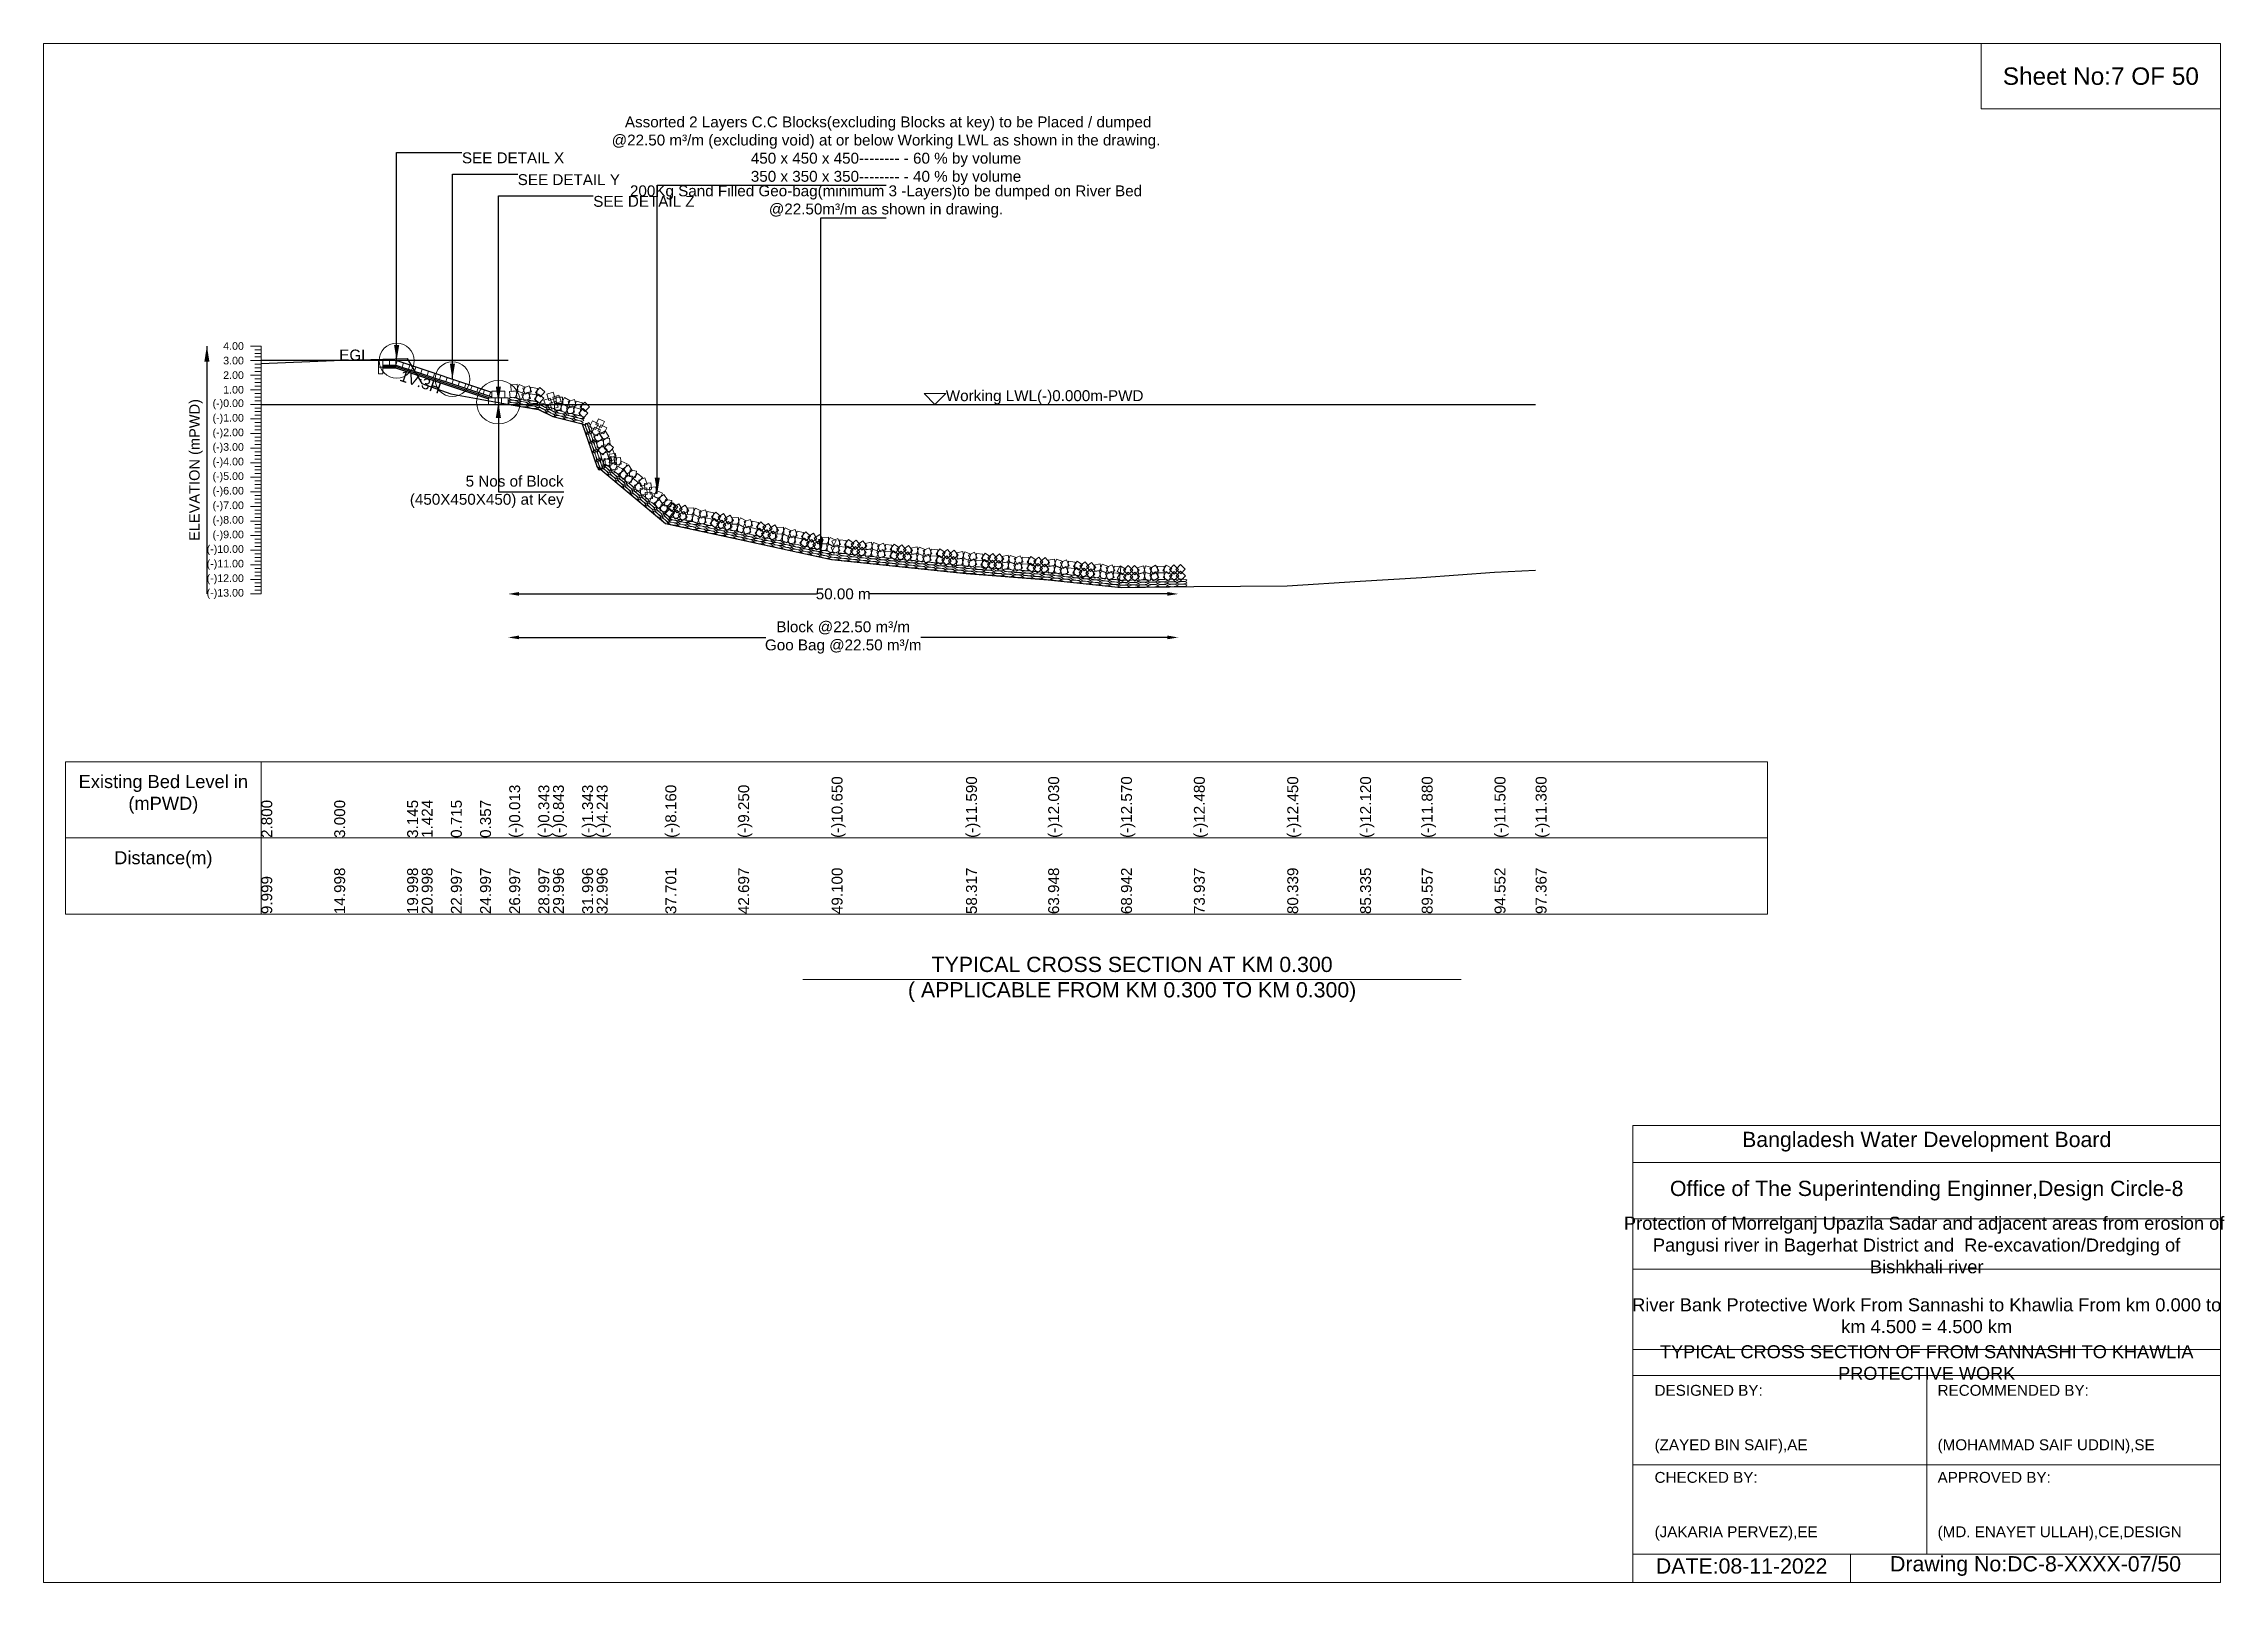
# Model space of a CAD drawing. Header units: inches. Extents: x 89000 to 845017, y -7071 to 0.
# Drawn here: x 190000 to 200017, y -7071 to 0 of the extents above; entities that cross this region are included whole.
import ezdxf

# ---------------------------------------------------------------- set-up
doc = ezdxf.new("R2010")
doc.units = ezdxf.units.IN
doc.header["$LTSCALE"] = 7
doc.header["$MEASUREMENT"] = 0
doc.header["$PDMODE"] = 3
for name, color, linetype, lineweight in [('Cross section Data Border', 7, 'Continuous', 9), ('Cross Section Labels', 7, 'Continuous', 9), ('Existing_Bed_Level for Xsection', 7, 'Continuous', 25), ('Long Section Labels', 7, 'Continuous', 9)]:
    doc.layers.add(name, color=color, linetype=linetype, lineweight=lineweight)
doc.styles.get("Standard").update_dxf_attribs({"font": 'arial.ttf'})
doc.dimstyles.new('Appron Lebeling Style', dxfattribs={"dimtxt": 50, "dimasz": 50, "dimexe": 0.18, "dimexo": 0.0625, "dimgap": 0.09, "dimtad": 0, "dimtih": 1, "dimtoh": 1, "dimdec": 4, "dimzin": 0, "dimdsep": 46, "dimtxsty": 'Standard', "dimcen": 0.09, "dimse1": 1, "dimse2": 1, "dimadec": 0, "dimazin": 0, "dimtfac": 1, "dimtdec": 4, "dimtofl": 0, "dimtmove": 0, "dimatfit": 3, "dimfxl": 1, "dimtolj": 1, "dimtzin": 0, "dimarcsym": 0})
doc.dimstyles.get("Standard").update_dxf_attribs({"dimtxt": 0.18, "dimasz": 0.18, "dimexe": 0.18, "dimexo": 0.0625, "dimgap": 0.09, "dimtad": 0, "dimtih": 1, "dimtoh": 1, "dimdec": 4, "dimzin": 0, "dimdsep": 46, "dimtxsty": 'Standard', "dimcen": 0.09, "dimadec": 0, "dimazin": 0, "dimtfac": 1, "dimtdec": 4, "dimtofl": 0, "dimtmove": 0, "dimatfit": 3, "dimfxl": 1, "dimtolj": 1, "dimtzin": 0, "dimarcsym": 0})

msp = doc.modelspace()

# ---------------------------------------------------------------- texts
at = {"layer": 'Cross section Data Border', "char_height": 60, "width": 800, "attachment_point": 5}
for s, insert in [('Existing Bed Level in (mPWD)', (190550, -3450)), ('Distance(m)', (190550, -3750))]:
    msp.add_mtext(s, dxfattribs=dict(at, insert=insert))
at = {"layer": 'Cross Section Labels'}
for s, insert, char_height, attachment_point in [('Sheet No:7 OF 50', (199450, -150), 80, 5), (' Assorted 2 Layers C.C Blocks(excluding Blocks at key) to be Placed / dumped^J@22.50 m³/m (excluding void) at or below Working LWL as shown in the drawing.^J450 x 450 x 450-------- - 60 % by volume^J350 x 350 x 350-------- - 40 % by volume', (193869.67074, -650), 50, 8), ('SEE DETAIL X', (191921.6086, -500), 50, 1), ('SEE DETAIL Y', (192177.8836, -600), 50, 1), ('SEE DETAIL Z', (192524.6086, -700), 50, 1), ('200Kg Sand Filled Geo-bag(minimum 3 -Layers)to be dumped on River Bed^J@22.50m³/m as shown in drawing.', (193869.67074, -800), 50, 8), ('EGL', (191497.74682, -1456.81), 50, 9), ('Working LWL(-)0.000m-PWD', (194144.1586, -1657.81), 50, 7), ('5 Nos of Block ^J(450X450X450) at Key', (192388.9336, -2059.81), 50, 6), ('TYPICAL CROSS SECTION AT KM 0.300^J( APPLICABLE FROM KM 0.300 TO KM 0.300)', (195000, -4300), 70, 5), ('Bangladesh Water Development Board', (198650, -5046), 70, 5), ('Office of The Superintending Enginner,Design Circle-8', (198650, -5271), 70, 5)]:
    msp.add_mtext(s, dxfattribs=dict(at, insert=insert, char_height=char_height, attachment_point=attachment_point))
at = {"layer": 'Cross Section Labels', "insert": (191739.15247, -1531.30339), "char_height": 50, "attachment_point": 2, "rotation": 341.565051177}
msp.add_mtext('1V:3H', dxfattribs=at)
at = {"layer": 'Cross Section Labels'}
for s, insert, char_height, width, attachment_point in [('Protection of Morrelganj Upazila Sadar and adjacent areas from erosion of  Pangusi river in Bagerhat District and  Re-excavation/Dredging of     Bishkhali river', (198650, -5521), 60, 2800, 5), ('River Bank Protective Work From Sannashi to Khawlia From km 0.000 to km 4.500 = 4.500 km', (198650, -5846), 60, 2700, 5), ('TYPICAL CROSS SECTION OF FROM SANNASHI TO KHAWLIA PROTECTIVE WORK', (198650, -6061), 59.5765532, 2800, 5), ('DESIGNED BY:^J^J^J(ZAYED BIN SAIF),AE', (197400, -6321), 50, 1400, 4), ('RECOMMENDED BY:^J^J^J(MOHAMMAD SAIF UDDIN),SE', (198700, -6321), 50, 1400, 4), ('CHECKED BY:^J^J^J(JAKARIA PERVEZ),EE', (197400, -6721), 50, 1400, 4), ('APPROVED BY:^J^J^J(MD. ENAYET ULLAH),CE,DESIGN', (198700, -6721), 50, 1400, 4), ('DATE:08-11-2022', (197800, -6996), 70, 1400, 5), ('Drawing No:DC-8-XXXX-07/50', (199150, -6996), 70, 2200, 5)]:
    msp.add_mtext(s, dxfattribs=dict(at, insert=insert, char_height=char_height, width=width, attachment_point=attachment_point))
at = {"layer": 'Long Section Labels', "char_height": 35, "attachment_point": 6}
for s, insert in [('4.00', (190920, -1389.81)), ('3.00', (190920, -1456.81)), ('2.00', (190920, -1523.81)), ('1.00', (190920, -1590.81)), ('(-)0.00', (190920, -1657.81)), ('(-)1.00', (190920, -1724.81)), ('(-)2.00', (190920, -1791.81)), ('(-)3.00', (190920, -1858.81)), ('(-)4.00', (190920, -1925.81)), ('(-)5.00', (190920, -1992.81)), ('(-)6.00', (190920, -2059.81)), ('(-)7.00', (190920, -2126.81)), ('(-)8.00', (190920, -2193.81)), ('(-)10.00', (190920, -2327.81)), ('(-)9.00', (190920, -2260.81)), ('(-)11.00', (190920, -2394.81)), ('(-)12.00', (190920, -2461.81)), ('(-)13.00', (190920, -2528.81))]:
    msp.add_mtext(s, dxfattribs=dict(at, insert=insert))
at = {"layer": 'Long Section Labels', "rotation": 90}
for s, insert, char_height, attachment_point in [('ELEVATION (mPWD)', (190700, -1959.31), 48, 5), ('(-)10.650', (193619.78261, -3650), 50, 1), ('(-)11.590', (194237.30333, -3650), 50, 1), ('(-)12.030', (194614.6049, -3650), 50, 1), ('(-)12.570', (194949.19733, -3650), 50, 1), ('(-)12.480', (195283.84485, -3650), 50, 1), ('(-)12.450', (195712.82051, -3650), 50, 1), ('(-)12.120', (196047.52547, -3650), 50, 1), ('(-)11.880', (196330.39752, -3650), 50, 1), ('(-)11.500', (196665.069, -3650), 50, 1), ('(-)11.380', (196853.67635, -3650), 50, 1), ('2.800', (191000, -3650), 50, 1), ('3.000', (191334.96064, -3650), 50, 1), ('3.145', (191669.92127, -3650), 50, 1), ('1.424', (191736.9134, -3650), 50, 1), ('0.715', (191870.89765, -3650), 50, 1), ('0.357', (192004.88191, -3650), 50, 1), ('(-)0.013', (192138.86616, -3650), 50, 1), ('(-)0.343', (192272.85041, -3650), 50, 1), ('(-)0.843', (192339.84254, -3650), 50, 1), ('(-)1.343', (192473.82679, -3650), 50, 1), ('(-)4.243', (192540.81892, -3650), 50, 1), ('(-)8.160', (192856.07699, -3650), 50, 1), ('(-)9.250', (193190.78517, -3650), 50, 1), ('14.998', (191334.96064, -4000), 50, 1), ('19.998', (191669.92127, -4000), 50, 1), ('20.998', (191736.9134, -4000), 50, 1), ('22.997', (191870.89765, -4000), 50, 1), ('24.997', (192004.88191, -4000), 50, 1), ('26.997', (192138.86616, -4000), 50, 1), ('28.997', (192272.85041, -4000), 50, 1), ('29.996', (192339.84254, -4000), 50, 1), ('31.996', (192473.82679, -4000), 50, 1), ('32.996', (192540.81892, -4000), 50, 1), ('37.701', (192856.07699, -4000), 50, 1), ('42.697', (193190.78517, -4000), 50, 1), ('49.100', (193619.78261, -4000), 50, 1), ('58.317', (194237.30333, -4000), 50, 1), ('63.948', (194614.6049, -4000), 50, 1), ('68.942', (194949.19733, -4000), 50, 1), ('73.937', (195283.84485, -4000), 50, 1), ('80.339', (195712.82051, -4000), 50, 1), ('85.335', (196047.52547, -4000), 50, 1), ('89.557', (196330.39752, -4000), 50, 1), ('94.552', (196665.069, -4000), 50, 1), ('97.367', (196853.67635, -4000), 50, 1), ('9.999', (191000, -4000), 50, 1)]:
    msp.add_mtext(s, dxfattribs=dict(at, insert=insert, char_height=char_height, attachment_point=attachment_point))

# ---------------------------------------------------------------- blocks, each defined once
blk = doc.blocks.new('*D271')
at = {"layer": 'Cross Section Labels', "color": 0, "lineweight": -2, "transparency": 16777216}
for p, q in [((192184, -2529), (193551, -2529)), ((195162, -2529), (193796, -2529))]:
    blk.add_line(p, q, dxfattribs=at)
at = {"layer": 'Cross Section Labels', "color": 0, "transparency": 16777216}
for points in [[(192184, -2520), (192184, -2537), (192134, -2529)], [(195162, -2520), (195162, -2537), (195212, -2529)]]:
    blk.add_solid(points, dxfattribs=at)
at = {"layer": 'Defpoints', "color": 0, "transparency": 16777216}
for p in [(192134, -1658), (195212, -2495), (195212, -2529)]:
    blk.add_point(p, dxfattribs=at)
at = {"layer": 'Cross Section Labels', "color": 0, "transparency": 16777216, "insert": (193673, -2529), "char_height": 50, "attachment_point": 5}
blk.add_mtext('\\A1;50.00 m', dxfattribs=at)
blk = doc.blocks.new('*D272')
at = {"layer": 'Cross Section Labels', "color": 0, "lineweight": -2, "transparency": 16777216}
for p, q in [((192184, -2729), (193318, -2729)), ((195162, -2729), (194029, -2729))]:
    blk.add_line(p, q, dxfattribs=at)
at = {"layer": 'Cross Section Labels', "color": 0, "transparency": 16777216}
for points in [[(192184, -2720), (192184, -2737), (192134, -2729)], [(195162, -2720), (195162, -2737), (195212, -2729)]]:
    blk.add_solid(points, dxfattribs=at)
at = {"layer": 'Defpoints', "color": 0, "transparency": 16777216}
for p in [(192134, -1658), (195212, -2495), (195212, -2729)]:
    blk.add_point(p, dxfattribs=at)
at = {"layer": 'Cross Section Labels', "color": 0, "transparency": 16777216, "insert": (193673, -2729), "char_height": 50, "attachment_point": 5}
blk.add_mtext('\\A1;Block @22.50 m³/m ^JGoo Bag @22.50 m³/m ', dxfattribs=at)

# ---------------------------------------------------------------- dimensions: what is measured, and where the dimension line sits
at = {"layer": 'Cross Section Labels'}
for base, text, picture, middle in [((195212.4052, -2528.81), '50.00 m', '*D271', (193673.2819, -2528.81)), ((195212.4052, -2728.81), 'Block @22.50 m³/m ^JGoo Bag @22.50 m³/m ', '*D272', (193673.2819, -2728.81))]:
    dim = msp.add_linear_dim(base=base, p1=(192134.1586, -1657.81), p2=(195212.4052, -2495.25727), text=text, dimstyle='Appron Lebeling Style', dxfattribs=at)
    dim.commit()
    dim.dimension.update_dxf_attribs({"geometry": picture, "text_midpoint": middle})

# ---------------------------------------------------------------- linework, layer by layer
at = {"layer": 'Cross section Data Border'}
msp.add_lwpolyline([(190100, -3300), (197918.25981, -3300), (197918.25981, -4000), (190100, -4000)], close=True, dxfattribs=at)
for points in [[(191000, -3300), (191000, -4000)], [(190100, -3650), (197918.25981, -3650)]]:
    msp.add_lwpolyline(points, dxfattribs=at)
at = {"layer": 'Cross Section Labels'}
for points in [[(190000, 0), (200000, 0), (200000, -7071), (190000, -7071)], [(198900, 0), (200000, 0), (200000, -300), (198900, -300)], [(194094.1586, -1657.81), (194144.1586, -1607.81), (194044.1586, -1607.81)]]:
    msp.add_lwpolyline(points, close=True, dxfattribs=at)
for points in [[(193488, -4300), (195000, -4300), (196512, -4300)], [(197300, -7071), (197300, -4971), (200000, -4971)], [(197300, -5141), (200000, -5141)], [(197300, -5401), (200000, -5401)], [(197300, -5631), (200000, -5631)], [(197300, -6001), (200000, -6001)], [(197300, -6121), (200000, -6121)], [(198650, -6121), (198650, -6941)], [(197300, -6531), (200000, -6531)], [(197300, -6941), (200000, -6941)], [(198300, -6941), (198300, -7071)]]:
    msp.add_lwpolyline(points, dxfattribs=at)
for centre, radius in [((191621.6086, -1456.81), 80), ((191877.8836, -1542.235), 80), ((192088.9336, -1647.76), 100)]:
    msp.add_circle(centre, radius, dxfattribs=at)
at = {"layer": 'Existing_Bed_Level for Xsection'}
for points in [[(191000, -1470.21), (191334.96064, -1456.81), (191669.92127, -1447.095), (191736.9134, -1562.402), (191870.89765, -1609.905), (192004.88191, -1633.891), (192138.86616, -1658.681), (192272.85041, -1680.791), (192339.84254, -1714.291), (192473.82679, -1747.791), (192540.81892, -1942.091), (192856.07699, -2204.53), (193190.78517, -2277.56), (193619.78261, -2371.36), (194237.30333, -2434.34), (194614.6049, -2463.82), (194949.19733, -2500), (195283.84485, -2493.97), (195712.82051, -2491.96), (196047.52547, -2469.85), (196330.39752, -2453.77), (196665.069, -2428.31), (196853.67635, -2420.27)], [(192134.1586, -1456.81), (191000, -1456.81)], [(192058.7836, -1602.535), (191624.703, -1457.84147), (191621.6086, -1456.81), (191618.34682, -1456.81), (191558.04682, -1456.81)], [(191558.04682, -1476.91), (191618.34682, -1476.91), (192058.7836, -1623.72226)], [(191558.04682, -1483.61), (191617.25956, -1483.61), (192049.40956, -1627.66)], [(191558.04682, -1490.31), (191616.1723, -1490.31), (192043.7086, -1632.8221)], [(191000, -1657.81), (196853.67635, -1657.81)]]:
    msp.add_lwpolyline(points, dxfattribs=at)
at = {"layer": 'Long Section Labels'}
for points in [[(191000, -1389.81), (190950, -1389.81)], [(191000, -2528.81), (191000, -2461.81), (191000, -2394.81), (191000, -2327.81), (191000, -2260.81), (191000, -2193.81), (191000, -2126.81), (191000, -2059.81), (191000, -1992.81), (191000, -1925.81), (191000, -1858.81), (191000, -1791.81), (191000, -1724.81), (191000, -1657.81), (191000, -1590.81), (191000, -1523.81), (191000, -1456.81), (191000, -1389.81)], [(191000, -1456.81), (190950, -1456.81)], [(191000, -1406.56), (190970, -1406.56)], [(191000, -1423.31), (190970, -1423.31)], [(191000, -1440.06), (190970, -1440.06)], [(191000, -1473.56), (190970, -1473.56)], [(191000, -1490.31), (190970, -1490.31)], [(191000, -1523.81), (190950, -1523.81)], [(191000, -1590.81), (190950, -1590.81)], [(191000, -1507.06), (190970, -1507.06)], [(191000, -1540.56), (190970, -1540.56)], [(191000, -1557.31), (190970, -1557.31)], [(191000, -1574.06), (190970, -1574.06)], [(191000, -1657.81), (190950, -1657.81)], [(191000, -1607.56), (190970, -1607.56)], [(191000, -1624.31), (190970, -1624.31)], [(191000, -1641.06), (190970, -1641.06)], [(191000, -1674.56), (190970, -1674.56)], [(191000, -1691.31), (190970, -1691.31)], [(191000, -1724.81), (190950, -1724.81)], [(191000, -1791.81), (190950, -1791.81)], [(191000, -1708.06), (190970, -1708.06)], [(191000, -1741.56), (190970, -1741.56)], [(191000, -1758.31), (190970, -1758.31)], [(191000, -1775.06), (190970, -1775.06)], [(191000, -1858.81), (190950, -1858.81)], [(191000, -1808.56), (190970, -1808.56)], [(191000, -1825.31), (190970, -1825.31)], [(191000, -1842.06), (190970, -1842.06)], [(191000, -1875.56), (190970, -1875.56)], [(191000, -1892.31), (190970, -1892.31)], [(191000, -1925.81), (190950, -1925.81)], [(191000, -1992.81), (190950, -1992.81)], [(191000, -1909.06), (190970, -1909.06)], [(191000, -1942.56), (190970, -1942.56)], [(191000, -1959.31), (190970, -1959.31)], [(191000, -1976.06), (190970, -1976.06)], [(191000, -2059.81), (190950, -2059.81)], [(191000, -2009.56), (190970, -2009.56)], [(191000, -2026.31), (190970, -2026.31)], [(191000, -2043.06), (190970, -2043.06)], [(191000, -2076.56), (190970, -2076.56)], [(191000, -2093.31), (190970, -2093.31)], [(191000, -2126.81), (190950, -2126.81)], [(191000, -2193.81), (190950, -2193.81)], [(191000, -2110.06), (190970, -2110.06)], [(191000, -2143.56), (190970, -2143.56)], [(191000, -2160.31), (190970, -2160.31)], [(191000, -2177.06), (190970, -2177.06)], [(191000, -2260.81), (190950, -2260.81)], [(191000, -2210.56), (190970, -2210.56)], [(191000, -2227.31), (190970, -2227.31)], [(191000, -2244.06), (190970, -2244.06)], [(191000, -2277.56), (190970, -2277.56)], [(191000, -2294.31), (190970, -2294.31)], [(191000, -2327.81), (190950, -2327.81)], [(191000, -2394.81), (190950, -2394.81)], [(191000, -2311.06), (190970, -2311.06)], [(191000, -2344.56), (190970, -2344.56)], [(191000, -2361.31), (190970, -2361.31)], [(191000, -2378.06), (190970, -2378.06)], [(191000, -2461.81), (190950, -2461.81)], [(191000, -2411.56), (190970, -2411.56)], [(191000, -2428.31), (190970, -2428.31)], [(191000, -2445.06), (190970, -2445.06)], [(191000, -2478.56), (190970, -2478.56)], [(191000, -2495.31), (190970, -2495.31)], [(191000, -2528.81), (190950, -2528.81)], [(191000, -2512.06), (190970, -2512.06)]]:
    msp.add_lwpolyline(points, dxfattribs=at)
for points in [[(191558.04682, -1456.81), (191537.94682, -1456.81), (191537.94682, -1486.96), (191558.04682, -1486.96)], [(191558.04682, -1486.96), (191537.94682, -1486.96), (191537.94682, -1517.11), (191558.04682, -1517.11)], [(191588.19682, -1456.81), (191558.04682, -1456.81), (191558.04682, -1476.91), (191588.19682, -1476.91)], [(191618.34682, -1456.81), (191588.19682, -1456.81), (191588.19682, -1476.91), (191618.34682, -1476.91)], [(191653.3058, -1467.37573), (191624.703, -1457.84147), (191618.34682, -1476.91), (191646.94963, -1486.44427)], [(191681.9086, -1476.91), (191653.3058, -1467.37573), (191646.94963, -1486.44427), (191675.55243, -1495.97853)], [(191710.51141, -1486.44427), (191681.9086, -1476.91), (191675.55243, -1495.97853), (191704.15523, -1505.5128)], [(191739.11421, -1495.97853), (191710.51141, -1486.44427), (191704.15523, -1505.5128), (191732.75803, -1515.04707)], [(191767.71701, -1505.5128), (191739.11421, -1495.97853), (191732.75803, -1515.04707), (191761.36083, -1524.58134)], [(191796.31981, -1515.04707), (191767.71701, -1505.5128), (191761.36083, -1524.58134), (191789.96363, -1534.1156)], [(191824.92261, -1524.58134), (191796.31981, -1515.04707), (191789.96363, -1534.1156), (191818.56643, -1543.64987)], [(191853.52541, -1534.1156), (191824.92261, -1524.58134), (191818.56643, -1543.64987), (191847.16924, -1553.18414)], [(191882.12821, -1543.64987), (191853.52541, -1534.1156), (191847.16924, -1553.18414), (191875.77204, -1562.7184)], [(191910.73102, -1553.18414), (191882.12821, -1543.64987), (191875.77204, -1562.7184), (191904.37484, -1572.25267)], [(191939.33382, -1562.7184), (191910.73102, -1553.18414), (191904.37484, -1572.25267), (191932.97764, -1581.78694)], [(191967.93662, -1572.25267), (191939.33382, -1562.7184), (191932.97764, -1581.78694), (191961.58044, -1591.32121)], [(191996.53942, -1581.78694), (191967.93662, -1572.25267), (191961.58044, -1591.32121), (191990.18324, -1600.85547)], [(192025.14222, -1591.32121), (191996.53942, -1581.78694), (191990.18324, -1600.85547), (192018.78604, -1610.38974)], [(192053.74502, -1600.85547), (192025.14222, -1591.32121), (192018.78604, -1610.38974), (192047.38885, -1619.92401)], [(192088.9336, -1597.51), (192058.7836, -1597.51), (192058.7836, -1627.66), (192088.9336, -1627.66)], [(192119.0836, -1597.51), (192088.9336, -1597.51), (192088.9336, -1627.66), (192119.0836, -1627.66)], [(192170.55457, -1595.28431), (192140.55057, -1598.24792), (192143.51418, -1628.25191), (192173.51818, -1625.2883)], [(192175.46351, -1565.53662), (192145.45952, -1568.50023), (192148.42313, -1598.50422), (192178.42712, -1595.54061)], [(192206.7358, -1609.16976), (192179.27477, -1596.72331), (192166.82832, -1624.18434), (192194.28935, -1636.63079)], [(192211.64475, -1579.42208), (192184.18371, -1566.97562), (192171.73726, -1594.43666), (192199.19829, -1606.88311)], [(192225.33845, -1602.17162), (192197.11537, -1612.77729), (192207.72104, -1641.00037), (192235.94412, -1630.3947)], [(192230.24739, -1572.42393), (192202.02431, -1583.02961), (192212.62999, -1611.25269), (192240.85307, -1600.64701)], [(192268.51469, -1584.32789), (192238.767, -1579.41894), (192233.85806, -1609.16663), (192263.60574, -1614.07557)], [(192302.14925, -1599.55216), (192278.83002, -1580.44101), (192259.71887, -1603.76024), (192283.03809, -1622.87139)], [(192340.47896, -1602.00463), (192311.87192, -1611.52616), (192321.39346, -1640.1332), (192350.0005, -1630.61167)], [(192073.8586, -1627.66), (192043.7086, -1627.66), (192043.7086, -1657.81), (192073.8586, -1657.81)], [(192104.0086, -1627.66), (192073.8586, -1627.66), (192073.8586, -1657.81), (192104.0086, -1657.81)], [(192134.1586, -1627.66), (192104.0086, -1627.66), (192104.0086, -1657.81), (192134.1586, -1657.81)], [(192263.60574, -1614.07557), (192233.85806, -1609.16663), (192228.94911, -1638.91431), (192258.6968, -1643.82326)], [(192297.2403, -1629.29985), (192273.92108, -1610.1887), (192254.80992, -1633.50792), (192278.12915, -1652.61908)], [(192326.99421, -1628.97097), (192298.38716, -1638.49251), (192307.9087, -1667.09955), (192336.51574, -1657.57802)], [(192363.48968, -1671.04759), (192353.94537, -1642.44814), (192325.34592, -1651.99245), (192334.89023, -1680.5919)], [(192376.97444, -1644.08124), (192367.43013, -1615.48179), (192338.83067, -1625.0261), (192348.37499, -1653.62556)], [(192376.92645, -1653.76854), (192346.7808, -1654.28088), (192347.29314, -1684.42652), (192377.43878, -1683.91419)], [(192384.23971, -1624.51895), (192354.09406, -1625.03128), (192354.6064, -1655.17693), (192384.75204, -1654.66459)], [(192411.85784, -1670.55205), (192385.50064, -1655.91234), (192370.86094, -1682.26953), (192397.21813, -1696.90924)], [(192419.17109, -1641.30245), (192392.8139, -1626.66275), (192378.1742, -1653.01994), (192404.53139, -1667.65964)], [(192430.96824, -1665.09082), (192401.97576, -1673.36479), (192410.24973, -1702.35727), (192439.24221, -1694.0833)], [(192438.28149, -1635.84123), (192409.28901, -1644.1152), (192417.56299, -1673.10768), (192446.55547, -1664.83371)], [(192468.14, -1680.06914), (192438.89041, -1672.75588), (192431.57715, -1702.00547), (192460.82674, -1709.31873)], [(192475.45326, -1650.81954), (192446.20367, -1643.50629), (192438.89041, -1672.75588), (192468.14, -1680.06914)], [(192500.42422, -1697.9798), (192478.73741, -1677.03452), (192457.79212, -1698.72133), (192479.47893, -1719.66661)], [(192507.73747, -1668.73021), (192486.05067, -1647.78492), (192465.10538, -1669.47173), (192486.79219, -1690.41701)], [(192548.12862, -1746.80789), (192521.02982, -1733.59134), (192507.81327, -1760.69015), (192534.91207, -1773.9067)], [(192544.75571, -1802.40452), (192557.95068, -1775.2952), (192530.84135, -1762.10023), (192517.64639, -1789.20955)], [(192568.55618, -1814.81084), (192551.68123, -1789.82567), (192526.69606, -1806.70061), (192543.571, -1831.68578)], [(192576.63197, -1736.98031), (192549.53317, -1723.76376), (192536.31662, -1750.86256), (192563.41542, -1764.07911)], [(192573.25906, -1792.57693), (192586.45403, -1765.46761), (192559.34471, -1752.27264), (192546.14974, -1779.38196)], [(192597.05953, -1804.98325), (192580.18458, -1779.99808), (192555.19941, -1796.87302), (192572.07436, -1821.85819)], [(192573.5465, -1853.24239), (192571.43702, -1823.16628), (192541.36091, -1825.27576), (192543.47039, -1855.35187)], [(192588.54891, -1866.27927), (192565.79814, -1846.49481), (192546.01368, -1869.24558), (192568.76445, -1889.03004)], [(192596.27435, -1905.60366), (192586.44676, -1877.10031), (192557.94341, -1886.9279), (192567.771, -1915.43125)], [(192602.04985, -1843.41481), (192599.94038, -1813.33869), (192569.86426, -1815.44817), (192571.97374, -1845.52428)], [(192617.05226, -1856.45168), (192594.30149, -1836.66722), (192574.51703, -1859.418), (192597.2678, -1879.20246)], [(192624.7777, -1895.77607), (192614.95011, -1867.27272), (192586.44676, -1877.10031), (192596.27435, -1905.60366)], [(192627.40042, -1883.12228), (192597.37456, -1885.8555), (192600.10779, -1915.88135), (192630.13364, -1913.14813)], [(192627.37924, -1932.60397), (192633.10225, -1903.00212), (192603.5004, -1897.27911), (192597.77739, -1926.88096)], [(192653.31635, -1932.42467), (192650.55922, -1902.401), (192620.53555, -1905.15813), (192623.29268, -1935.1818)], [(192598.87589, -1942.43156), (192604.5989, -1912.82971), (192574.99705, -1907.1067), (192569.27403, -1936.70855)], [(192608.11084, -1906.29413), (192578.08498, -1909.02735), (192580.8182, -1939.0532), (192610.84406, -1936.31998)], [(192634.02677, -1955.59652), (192631.26964, -1925.57285), (192601.24597, -1928.32998), (192604.0031, -1958.35365)], [(192660.81163, -1953.87891), (192633.4343, -1941.24941), (192620.8048, -1968.62674), (192648.18213, -1981.25624)], [(192680.10121, -1930.70706), (192652.72388, -1918.07757), (192640.09438, -1945.4549), (192667.47171, -1958.0844)], [(192684.98903, -1984.16655), (192667.6042, -1959.53344), (192642.97109, -1976.91827), (192660.35592, -2001.55138)], [(192704.27862, -1960.9947), (192686.89378, -1936.36159), (192662.26067, -1953.74643), (192679.64551, -1978.37953)], [(192704.57504, -1987.546), (192674.86591, -1982.40886), (192669.72878, -2012.11799), (192699.43791, -2017.25512)], [(192723.86462, -1964.37415), (192694.1555, -1959.23701), (192689.01836, -1988.94614), (192718.72749, -1994.08328)], [(192731.55447, -2017.18044), (192708.38262, -1997.89086), (192689.09304, -2021.06271), (192712.26489, -2040.35229)], [(192750.84405, -1994.0086), (192727.67221, -1974.71901), (192708.38262, -1997.89086), (192731.55447, -2017.18044)], [(192772.14744, -2024.16201), (192761.70788, -1995.87706), (192733.42294, -2006.31661), (192743.86249, -2034.60156)], [(192752.85786, -2047.33385), (192742.4183, -2019.04891), (192714.13335, -2029.48846), (192724.57291, -2057.77341)], [(192770.31377, -2041.3212), (192740.28791, -2044.05442), (192743.02113, -2074.08028), (192773.04699, -2071.34706)], [(192789.60335, -2018.14935), (192759.5775, -2020.88258), (192762.31072, -2050.90843), (192792.33657, -2048.17521)], [(192796.2297, -2090.62359), (192793.47257, -2060.59992), (192763.4489, -2063.35705), (192766.20603, -2093.38072)], [(192815.51928, -2067.45174), (192812.76215, -2037.42807), (192782.73848, -2040.18521), (192785.49561, -2070.20887)], [(192823.01456, -2088.90599), (192795.63723, -2076.27649), (192783.00773, -2103.65382), (192810.38506, -2116.28332)], [(192842.30414, -2065.73414), (192814.92681, -2053.10464), (192802.29731, -2080.48197), (192829.67465, -2093.11147)], [(192847.19197, -2119.19363), (192829.80713, -2094.56052), (192805.17402, -2111.94535), (192822.55886, -2136.57846)], [(192866.48155, -2096.02178), (192849.09671, -2071.38867), (192824.46361, -2088.7735), (192841.84844, -2113.40661)], [(192886.06756, -2099.40122), (192856.35843, -2094.26409), (192851.22129, -2123.97322), (192880.93042, -2129.11035)], [(192866.77797, -2122.57307), (192837.06884, -2117.43594), (192831.93171, -2147.14507), (192861.64084, -2152.2822)], [(192893.7574, -2152.20752), (192870.58556, -2132.91794), (192851.29597, -2156.08978), (192874.46782, -2175.37937)], [(192898.18633, -2157.654), (192875.8773, -2137.37273), (192855.59604, -2159.68176), (192877.90506, -2179.96303)], [(192904.61355, -2128.19702), (192882.30452, -2107.91576), (192862.02326, -2130.22478), (192884.33228, -2150.50605)], [(192913.04699, -2129.03567), (192889.87514, -2109.74609), (192870.58556, -2132.91794), (192893.7574, -2152.20752)], [(192910.90118, -2144.26768), (192885.52074, -2160.54207), (192901.79513, -2185.92251), (192927.17557, -2169.64812)], [(192917.3284, -2114.81071), (192891.94796, -2131.0851), (192908.22235, -2156.46554), (192933.60279, -2140.19115)], [(192956.63617, -2176.05875), (192940.34157, -2150.69128), (192914.9741, -2166.98588), (192931.2687, -2192.35335)], [(192963.06339, -2146.60178), (192946.76879, -2121.23431), (192921.40132, -2137.52891), (192937.69592, -2162.89638)], [(192979.60941, -2162.18038), (192949.49295, -2163.60223), (192950.91481, -2193.71869), (192981.03126, -2192.29684)], [(192986.03663, -2132.72341), (192955.92017, -2134.14526), (192957.34202, -2164.26171), (192987.45848, -2162.83986)], [(193015.03139, -2177.90207), (192988.2444, -2164.06445), (192974.40678, -2190.85144), (193001.19377, -2204.68906)], [(193021.4586, -2148.44509), (192994.67161, -2134.60748), (192980.834, -2161.39447), (193007.62099, -2175.23208)], [(193033.96827, -2171.86661), (193005.23869, -2181.01176), (193014.38384, -2209.74134), (193043.11342, -2200.59619)], [(193040.39549, -2142.40963), (193011.66591, -2151.55479), (193020.81106, -2180.28436), (193049.54064, -2171.13921)], [(193071.57513, -2185.71632), (193042.11815, -2179.2891), (193035.69093, -2208.74607), (193065.14791, -2215.17329)], [(193078.00235, -2156.25934), (193048.54537, -2149.83212), (193042.11815, -2179.2891), (193071.57513, -2185.71632)], [(193104.38515, -2202.64453), (193082.07613, -2182.36326), (193061.79486, -2204.67229), (193084.10389, -2224.95356)], [(193110.81237, -2173.18756), (193088.50335, -2152.90629), (193068.22208, -2175.21532), (193090.5311, -2195.49658)], [(193117.1, -2189.25822), (193091.71956, -2205.53261), (193107.99396, -2230.91305), (193133.3744, -2214.63865)], [(193123.52722, -2159.80124), (193098.14678, -2176.07563), (193114.42118, -2201.45607), (193139.80161, -2185.18168)], [(193162.83499, -2221.04929), (193146.54039, -2195.68182), (193121.17292, -2211.97641), (193137.46752, -2237.34388)], [(193169.26221, -2191.59231), (193152.96761, -2166.22484), (193127.60014, -2182.51944), (193143.89474, -2207.88691)], [(193192.23545, -2177.71394), (193162.119, -2179.13579), (193163.54085, -2209.25225), (193193.6573, -2207.8304)], [(193227.65743, -2193.43563), (193200.87044, -2179.59801), (193187.03282, -2206.385), (193213.81981, -2220.22262)], [(193246.63383, -2187.42464), (193217.90024, -2196.5572), (193227.0328, -2225.29078), (193255.76638, -2216.15823)], [(193284.23461, -2201.29083), (193254.78046, -2194.8507), (193248.34033, -2224.30485), (193277.79448, -2230.74499)], [(193317.03721, -2218.23343), (193294.73708, -2197.94238), (193274.44603, -2220.24252), (193296.74617, -2240.53356)], [(193185.80823, -2207.17092), (193155.69178, -2208.59277), (193157.11363, -2238.70922), (193187.23008, -2237.28737)], [(193221.23021, -2222.8926), (193194.44322, -2209.05498), (193180.6056, -2235.84198), (193207.39259, -2249.67959)], [(193240.1937, -2216.8788), (193211.46011, -2226.01135), (193220.59267, -2254.74494), (193249.32625, -2245.61238)], [(193277.79448, -2230.74499), (193248.34033, -2224.30485), (193241.90019, -2253.75901), (193271.35435, -2260.19914)], [(193310.59708, -2247.68758), (193288.29695, -2227.39654), (193268.0059, -2249.69667), (193290.30604, -2269.98772)], [(193323.3178, -2234.30684), (193297.93023, -2250.57011), (193314.19349, -2275.95768), (193339.58106, -2259.69441)], [(193329.75793, -2204.85269), (193304.37036, -2221.11595), (193320.63362, -2246.50352), (193346.02119, -2230.24026)], [(193369.03884, -2266.11796), (193352.75537, -2240.74335), (193327.38076, -2257.02682), (193343.66423, -2282.40143)], [(193375.47898, -2236.6638), (193359.1955, -2211.28919), (193333.82089, -2227.57267), (193350.10436, -2252.94728)], [(193392.01817, -2252.24966), (193361.90109, -2253.65831), (193363.30974, -2283.77538), (193393.42682, -2282.36673)], [(193398.4583, -2222.7955), (193368.34122, -2224.20415), (193369.74987, -2254.32123), (193399.86695, -2252.91258)], [(193427.43325, -2267.98687), (193400.65233, -2254.13751), (193386.80297, -2280.91843), (193413.58389, -2294.76779)], [(193433.87338, -2238.53272), (193407.09246, -2224.68336), (193393.2431, -2251.46428), (193420.02402, -2265.31364)], [(193446.37278, -2261.95971), (193417.63919, -2271.09227), (193426.77175, -2299.82585), (193455.50533, -2290.6933)], [(193452.81291, -2232.50556), (193424.07932, -2241.63811), (193433.21188, -2270.3717), (193461.94547, -2261.23914)], [(193483.97356, -2275.8259), (193454.51941, -2269.38577), (193448.07928, -2298.83993), (193477.53343, -2305.28006)], [(193490.41369, -2246.37175), (193460.95954, -2239.93162), (193454.51941, -2269.38577), (193483.97356, -2275.8259)], [(193516.77616, -2292.7685), (193494.47603, -2272.47746), (193474.18498, -2294.77759), (193496.48512, -2315.06863)], [(193523.21629, -2263.31435), (193500.91616, -2243.0233), (193480.62511, -2265.32344), (193502.92525, -2285.61448)], [(193529.49688, -2279.38776), (193504.10931, -2295.65102), (193520.37257, -2321.03859), (193545.76014, -2304.77533)], [(193535.93701, -2249.9336), (193510.54944, -2266.19687), (193526.81271, -2291.58444), (193552.20028, -2275.32117)], [(193575.21793, -2311.19887), (193558.93445, -2285.82426), (193533.55984, -2302.10774), (193549.84331, -2327.48235)], [(193581.65806, -2281.74472), (193565.37458, -2256.37011), (193539.99997, -2272.65359), (193556.28345, -2298.0282)], [(193598.19725, -2297.33058), (193568.08017, -2298.73923), (193569.48882, -2328.8563), (193599.6059, -2327.44765)], [(193604.63738, -2267.87642), (193574.5203, -2269.28507), (193575.92895, -2299.40215), (193606.04603, -2297.9935)], [(193633.61233, -2313.06779), (193606.83141, -2299.21843), (193592.98205, -2325.99935), (193619.76297, -2339.84871)], [(193640.05246, -2283.61363), (193613.27154, -2269.76427), (193599.42218, -2296.5452), (193626.2031, -2310.39455)], [(193645.04801, -2303.74), (193617.53516, -2316.07148), (193629.86664, -2343.58433), (193657.37949, -2331.25285)], [(193648.10709, -2273.74559), (193620.59424, -2286.07708), (193632.92573, -2313.58993), (193660.43858, -2301.25844)], [(193687.03756, -2283.25918), (193657.04316, -2280.2001), (193653.98407, -2310.1945), (193683.97848, -2313.25359)], [(193721.5496, -2296.37336), (193697.09266, -2278.74155), (193679.46085, -2303.19849), (193703.91779, -2320.8303)], [(193732.67118, -2281.63662), (193709.29125, -2300.67347), (193728.32809, -2324.0534), (193751.70802, -2305.01655)], [(193781.70415, -2308.05875), (193762.6487, -2284.69398), (193739.28393, -2303.74944), (193758.33939, -2327.1142)], [(193802.9629, -2291.67448), (193773.19975, -2296.48872), (193778.01399, -2326.25188), (193807.77715, -2321.43763)], [(193839.93391, -2303.29484), (193811.75543, -2292.57121), (193801.03181, -2320.74969), (193829.21028, -2331.47331)], [(193858.06795, -2295.15918), (193830.5551, -2307.49066), (193842.88658, -2335.00351), (193870.39943, -2322.67203)], [(193896.99842, -2304.67277), (193867.00401, -2301.61368), (193863.94493, -2331.60809), (193893.93933, -2334.66718)], [(193931.51045, -2317.78695), (193907.05351, -2300.15514), (193889.42171, -2324.61208), (193913.87865, -2342.24389)], [(193942.63203, -2303.05021), (193919.2521, -2322.08705), (193938.28894, -2345.46698), (193961.66887, -2326.43014)], [(193683.97848, -2313.25359), (193653.98407, -2310.1945), (193650.92499, -2340.18891), (193680.9194, -2343.248)], [(193718.49051, -2326.36777), (193694.03358, -2308.73596), (193676.40177, -2333.1929), (193700.85871, -2350.82471)], [(193729.61209, -2311.63103), (193706.23216, -2330.66787), (193725.26901, -2354.0478), (193748.64894, -2335.01096)], [(193778.64507, -2338.05316), (193759.58961, -2314.68839), (193736.22485, -2333.74385), (193755.2803, -2357.10861)], [(193799.90382, -2321.66888), (193770.14066, -2326.48313), (193774.95491, -2356.24629), (193804.71807, -2351.43204)], [(193836.87482, -2333.28925), (193808.69635, -2322.56562), (193797.97272, -2350.74409), (193826.1512, -2361.46772)], [(193855.00886, -2325.15359), (193827.49601, -2337.48507), (193839.8275, -2364.99792), (193867.34035, -2352.66644)], [(193893.93933, -2334.66718), (193863.94493, -2331.60809), (193860.88584, -2361.6025), (193890.88025, -2364.66158)], [(193928.45137, -2347.78136), (193903.99443, -2330.14955), (193886.36262, -2354.60649), (193910.81956, -2372.2383)], [(193939.57295, -2333.04462), (193916.19302, -2352.08146), (193935.22986, -2375.46139), (193958.60979, -2356.42455)], [(193988.60592, -2359.46674), (193969.55047, -2336.10198), (193946.1857, -2355.15744), (193965.24116, -2378.5222)], [(193991.66501, -2329.47234), (193972.60955, -2306.10757), (193949.24479, -2325.16303), (193968.30024, -2348.52779)], [(194009.86468, -2343.08247), (193980.10152, -2347.89672), (193984.91577, -2377.65988), (194014.67892, -2372.84563)], [(194012.92376, -2313.08806), (193983.1606, -2317.90231), (193987.97485, -2347.66547), (194017.73801, -2342.85122)], [(194046.83568, -2354.70283), (194018.6572, -2343.97921), (194007.93358, -2372.15768), (194036.11205, -2382.88131)], [(194049.89476, -2324.70843), (194021.71629, -2313.9848), (194010.99266, -2342.16327), (194039.17114, -2352.8869)], [(194064.96972, -2346.56717), (194037.45687, -2358.89866), (194049.78835, -2386.41151), (194077.3012, -2374.08002)], [(194068.0288, -2316.57277), (194040.51595, -2328.90425), (194052.84744, -2356.4171), (194080.36029, -2344.08562)], [(194103.90019, -2356.08076), (194073.90578, -2353.02168), (194070.8467, -2383.01609), (194100.84111, -2386.07517)], [(194106.95927, -2326.08636), (194076.96487, -2323.02727), (194073.90578, -2353.02168), (194103.90019, -2356.08076)], [(194138.41223, -2369.19494), (194113.95529, -2351.56314), (194096.32348, -2376.02008), (194120.78042, -2393.65188)], [(194141.47131, -2339.20054), (194117.01437, -2321.56873), (194099.38256, -2346.02567), (194123.8395, -2363.65748)], [(194149.5338, -2354.45821), (194126.15387, -2373.49505), (194145.19072, -2396.87498), (194168.57065, -2377.83814)], [(194152.59289, -2324.4638), (194129.21296, -2343.50064), (194148.2498, -2366.88057), (194171.62973, -2347.84373)], [(194198.56678, -2380.88033), (194179.51132, -2357.51557), (194156.14656, -2376.57102), (194175.20201, -2399.93579)], [(194201.62586, -2350.88593), (194182.57041, -2327.52116), (194159.20564, -2346.57662), (194178.2611, -2369.94138)], [(194219.82553, -2364.49606), (194190.06237, -2369.31031), (194194.87662, -2399.07346), (194224.63978, -2394.25922)], [(194222.88461, -2334.50165), (194193.12146, -2339.3159), (194197.9357, -2369.07906), (194227.69886, -2364.26481)], [(194256.79653, -2376.11642), (194228.61806, -2365.3928), (194217.89443, -2393.57127), (194246.07291, -2404.2949)], [(194259.85562, -2346.12202), (194231.67714, -2335.39839), (194220.95352, -2363.57686), (194249.13199, -2374.30049)], [(194273.35001, -2367.1091), (194246.13662, -2380.08807), (194259.1156, -2407.30146), (194286.32899, -2394.32249)], [(194275.69859, -2337.05071), (194248.4852, -2350.02968), (194261.46417, -2377.24308), (194288.67757, -2364.2641)], [(194312.49468, -2375.69895), (194282.43629, -2373.35037), (194280.08771, -2403.40876), (194310.1461, -2405.75734)], [(194314.84325, -2345.64056), (194284.78486, -2343.29199), (194282.43629, -2373.35037), (194312.49468, -2375.69895)], [(194347.30733, -2387.99292), (194322.44007, -2370.94469), (194305.39184, -2395.81194), (194330.25909, -2412.86017)], [(194349.6559, -2357.93453), (194324.78865, -2340.8863), (194307.74042, -2365.75355), (194332.60767, -2382.80179)], [(194358.07713, -2372.99718), (194335.15414, -2392.58185), (194354.73881, -2415.50483), (194377.6618, -2395.92016)], [(194360.4257, -2342.93879), (194337.50272, -2362.52346), (194357.08739, -2385.44645), (194380.01037, -2365.86178)], [(194407.72151, -2398.25181), (194388.11859, -2375.34443), (194365.21121, -2394.94735), (194384.81413, -2417.85473)], [(194410.07008, -2368.19343), (194390.46717, -2345.28605), (194367.55978, -2364.88896), (194387.1627, -2387.79634)], [(194428.58667, -2381.36916), (194398.94575, -2386.88624), (194404.46282, -2416.52716), (194434.10375, -2411.01008)], [(194430.93524, -2351.31077), (194401.29432, -2356.82785), (194406.8114, -2386.46877), (194436.45232, -2380.95169)], [(194465.82225, -2392.11155), (194437.39795, -2382.05762), (194427.34402, -2410.48192), (194455.76832, -2420.53585)], [(194468.17083, -2362.05316), (194439.74653, -2351.99923), (194429.69259, -2380.42353), (194458.11689, -2390.47746)], [(194483.75873, -2383.54913), (194456.54534, -2396.5281), (194469.52431, -2423.74149), (194496.73771, -2410.76252)], [(194486.10731, -2353.49074), (194458.89391, -2366.46971), (194471.87289, -2393.68311), (194499.08628, -2380.70413)], [(194522.90339, -2392.13898), (194492.845, -2389.7904), (194490.49643, -2419.84879), (194520.55482, -2422.19737)], [(194525.25197, -2362.08059), (194495.19358, -2359.73202), (194492.845, -2389.7904), (194522.90339, -2392.13898)], [(194557.71604, -2404.43295), (194532.84879, -2387.38472), (194515.80056, -2412.25197), (194540.66781, -2429.3002)], [(194560.06462, -2374.37456), (194535.19737, -2357.32633), (194518.14913, -2382.19358), (194543.01638, -2399.24182)], [(194568.48584, -2389.43721), (194545.56286, -2409.02188), (194565.14753, -2431.94486), (194588.07051, -2412.36019)], [(194570.83442, -2359.37882), (194547.91144, -2378.96349), (194567.49611, -2401.88648), (194590.41909, -2382.30181)], [(194618.13022, -2414.69184), (194598.52731, -2391.78446), (194575.61993, -2411.38738), (194595.22284, -2434.29476)], [(194620.4788, -2384.63346), (194600.87588, -2361.72608), (194577.9685, -2381.32899), (194597.57142, -2404.23637)], [(194640.94732, -2398.56358), (194611.15546, -2403.1969), (194615.78878, -2432.98876), (194645.58064, -2428.35544)], [(194644.18859, -2368.58831), (194614.39673, -2373.22163), (194619.03005, -2403.01349), (194648.82191, -2398.38017)], [(194677.84703, -2410.40836), (194649.73424, -2399.51372), (194638.8396, -2427.62652), (194666.9524, -2438.52116)], [(194681.08831, -2380.4331), (194652.97551, -2369.53846), (194642.08087, -2397.65125), (194670.19367, -2408.54589)], [(194696.03017, -2402.38303), (194668.4429, -2414.54713), (194680.607, -2442.1344), (194708.19426, -2429.9703)], [(194699.27144, -2372.40777), (194671.68418, -2384.57186), (194683.84827, -2412.15913), (194711.43554, -2399.99503)], [(194738.14339, -2382.15772), (194708.16813, -2378.91645), (194704.92685, -2408.89172), (194734.90212, -2412.13299)], [(194772.57511, -2395.48135), (194748.22575, -2377.70127), (194730.44567, -2402.05063), (194754.79503, -2419.83071)], [(194783.78602, -2380.81246), (194760.29086, -2399.7069), (194779.18529, -2423.20206), (194802.68046, -2404.30763)], [(194832.65755, -2407.53202), (194813.74441, -2384.05191), (194790.2643, -2402.96505), (194809.17744, -2426.44516)], [(194854.01546, -2391.27722), (194824.2236, -2395.91054), (194828.85692, -2425.7024), (194858.64878, -2421.06908)], [(194890.91518, -2403.122), (194862.80238, -2392.22736), (194851.90774, -2420.34016), (194880.02054, -2431.2348)], [(194909.09832, -2395.09667), (194881.51105, -2407.26077), (194893.67514, -2434.84803), (194921.26241, -2422.68394)], [(194947.97027, -2404.84663), (194917.995, -2401.60536), (194914.75373, -2431.58062), (194944.72899, -2434.8219)], [(194971.87851, -2414.65236), (194945.49175, -2400.06602), (194930.9054, -2426.45277), (194957.29216, -2441.03912)], [(194981.16146, -2398.69342), (194960.2211, -2420.38499), (194981.91266, -2441.32534), (195002.85302, -2419.63378)], [(195032.99782, -2419.07362), (195011.28959, -2398.15055), (194990.36651, -2419.85878), (195012.07474, -2440.78185)], [(195052.1488, -2400.26887), (195023.17313, -2408.60148), (195031.50574, -2437.57716), (195060.48142, -2429.24455)], [(195090.24257, -2407.39296), (195060.98551, -2400.10964), (195053.70219, -2429.3667), (195082.95925, -2436.65003)], [(195107.27581, -2397.15083), (195081.43167, -2412.67833), (195096.95916, -2438.52247), (195122.8033, -2422.99497)], [(195147.06355, -2401.94932), (195116.91845, -2402.4925), (195117.46163, -2432.63761), (195147.60674, -2432.09443)], [(195182.89425, -2410.85008), (195156.50749, -2396.26373), (195141.92115, -2422.65049), (195168.30791, -2437.23684)], [(195192.1772, -2394.89114), (195171.23685, -2416.5827), (195192.92841, -2437.52306), (195213.86877, -2415.8315)], [(195244.01357, -2415.27134), (195222.30534, -2394.34826), (195201.38226, -2416.05649), (195223.09049, -2436.97957)], [(194734.90212, -2412.13299), (194704.92685, -2408.89172), (194701.68558, -2438.86698), (194731.66085, -2442.10826)], [(194769.33384, -2425.45662), (194744.98448, -2407.67654), (194727.2044, -2432.0259), (194751.55376, -2449.80598)], [(194780.54475, -2410.78773), (194757.04959, -2429.68217), (194775.94402, -2453.17733), (194799.43919, -2434.2829)], [(194829.41628, -2437.50729), (194810.50314, -2414.02718), (194787.02303, -2432.94032), (194805.93617, -2456.42043)], [(194850.77419, -2421.25249), (194820.98233, -2425.88581), (194825.61565, -2455.67766), (194855.40751, -2451.04435)], [(194887.67391, -2433.09727), (194859.56111, -2422.20263), (194848.66647, -2450.31543), (194876.77927, -2461.21007)], [(194905.85704, -2425.07194), (194878.26978, -2437.23603), (194890.43387, -2464.8233), (194918.02114, -2452.65921)], [(194944.72899, -2434.8219), (194914.75373, -2431.58062), (194911.51245, -2461.55589), (194941.48772, -2464.79716)], [(194972.42169, -2444.79747), (194946.03493, -2430.21112), (194931.44858, -2456.59788), (194957.83534, -2471.18423)], [(194981.70464, -2428.83853), (194960.76428, -2450.53009), (194982.45584, -2471.47045), (195003.3962, -2449.77889)], [(195033.541, -2449.21873), (195011.83277, -2428.29565), (194990.9097, -2450.00388), (195012.61793, -2470.92696)], [(195052.69199, -2430.41398), (195023.71631, -2438.74659), (195032.04892, -2467.72227), (195061.0246, -2459.38966)], [(195090.78576, -2437.53807), (195061.52869, -2430.25475), (195054.24537, -2459.51181), (195083.50243, -2466.79513)], [(195107.81899, -2427.29594), (195081.97485, -2442.82343), (195097.50235, -2468.66757), (195123.34648, -2453.14008)], [(195147.60674, -2432.09443), (195117.46163, -2432.63761), (195118.00481, -2462.78272), (195148.14992, -2462.23953)], [(195183.43743, -2440.99518), (195157.05068, -2426.40884), (195142.46433, -2452.7956), (195168.85109, -2467.38194)], [(195192.72039, -2425.03625), (195171.78003, -2446.72781), (195193.47159, -2467.66817), (195214.41195, -2445.9766)], [(195244.55675, -2445.41645), (195222.84852, -2424.49337), (195201.92544, -2446.2016), (195223.63367, -2467.12468)]]:
    msp.add_lwpolyline(points, close=True, dxfattribs=at)
for centre, major_axis in [((192157.0699, -1655.91295), (22.00007, -3.63044)), ((192158.92439, -1644.67494), (22.00007, -3.63044)), ((192160.77888, -1633.43692), (22.00007, -3.63044)), ((192201.07003, -1663.17382), (22.00007, -3.63044)), ((192202.92452, -1651.93581), (22.00007, -3.63044)), ((192204.77901, -1640.6978), (22.00007, -3.63044)), ((192245.07016, -1670.4347), (22.00007, -3.63044)), ((192246.92465, -1659.19668), (22.00007, -3.63044)), ((192248.77914, -1647.95867), (22.00007, -3.63044)), ((192289.26034, -1682.62958), (19.94311, -9.97273)), ((192294.35459, -1672.44229), (19.94311, -9.97273)), ((192299.44883, -1662.255), (19.94311, -9.97273)), ((192329.14657, -1702.57503), (19.94311, -9.97273)), ((192334.24081, -1692.38774), (19.94311, -9.97273)), ((192339.33505, -1682.20046), (19.94311, -9.97273)), ((192372.88573, -1704.94183), (21.6317, -5.40856)), ((192375.64851, -1693.89198), (21.6317, -5.40856)), ((192418.91191, -1704.70911), (21.6317, -5.40856)), ((192370.12294, -1715.99168), (21.6317, -5.40856)), ((192413.38634, -1726.8088), (21.6317, -5.40856)), ((192416.14913, -1715.75895), (21.6317, -5.40856)), ((192456.64974, -1737.62592), (21.6317, -5.40856)), ((192459.41253, -1726.57607), (21.6317, -5.40856)), ((192462.17531, -1715.52623), (21.6317, -5.40856)), ((192487.51139, -1770.00933), (7.26805, -21.07981)), ((192498.27932, -1766.29669), (7.26805, -21.07981)), ((192502.04748, -1812.16896), (7.26805, -21.07981)), ((192509.04726, -1762.58405), (7.26805, -21.07981)), ((192512.81542, -1808.45631), (7.26805, -21.07981)), ((192523.58335, -1804.74367), (7.26805, -21.07981)), ((192516.58358, -1854.32858), (7.26805, -21.07981)), ((192527.35151, -1850.61594), (7.26805, -21.07981)), ((192531.11967, -1896.48821), (7.26805, -21.07981)), ((192538.11944, -1846.90329), (7.26805, -21.07981)), ((192541.8876, -1892.77556), (7.26805, -21.07981)), ((192552.65554, -1889.06292), (7.26805, -21.07981)), ((192545.65576, -1938.64783), (7.26805, -21.07981)), ((192556.4237, -1934.93518), (7.26805, -21.07981)), ((192567.19163, -1931.22254), (7.26805, -21.07981)), ((192577.44621, -1965.17163), (17.13687, -14.26572)), ((192584.73339, -1956.41783), (17.13687, -14.26572)), ((192592.02057, -1947.66402), (17.13687, -14.26572)), ((192611.71995, -1993.70307), (17.13687, -14.26572)), ((192619.00713, -1984.94926), (17.13687, -14.26572)), ((192626.2943, -1976.19545), (17.13687, -14.26572)), ((192653.28086, -2013.4807), (17.13687, -14.26572)), ((192660.56804, -2004.72689), (17.13687, -14.26572)), ((192645.99369, -2022.23451), (17.13687, -14.26572)), ((192680.26743, -2050.76594), (17.13687, -14.26572)), ((192687.5546, -2042.01213), (17.13687, -14.26572)), ((192694.84178, -2033.25832), (17.13687, -14.26572)), ((192714.54116, -2079.29738), (17.13687, -14.26572)), ((192721.82834, -2070.54357), (17.13687, -14.26572)), ((192729.11551, -2061.78976), (17.13687, -14.26572)), ((192748.8149, -2107.82881), (17.13687, -14.26572)), ((192756.10208, -2099.075), (17.13687, -14.26572)), ((192763.38925, -2090.32119), (17.13687, -14.26572)), ((192797.66299, -2118.85263), (17.13687, -14.26572)), ((192783.08864, -2136.36025), (17.13687, -14.26572)), ((192790.37581, -2127.60644), (17.13687, -14.26572)), ((192817.36237, -2164.89168), (17.13687, -14.26572)), ((192824.64955, -2156.13787), (17.13687, -14.26572)), ((192831.93672, -2147.38407), (17.13687, -14.26572)), ((192851.63611, -2193.42312), (17.13687, -14.26572)), ((192858.92329, -2184.66931), (17.13687, -14.26572)), ((192866.21046, -2175.9155), (17.13687, -14.26572)), ((192890.58386, -2206.23007), (21.78507, -4.75329)), ((192893.01192, -2195.10188), (21.78507, -4.75329)), ((192895.43998, -2183.97369), (21.78507, -4.75329)), ((192936.58206, -2204.60845), (21.78507, -4.75329)), ((192939.01012, -2193.48026), (21.78507, -4.75329)), ((192982.58026, -2202.98683), (21.78507, -4.75329)), ((192934.154, -2215.73664), (21.78507, -4.75329)), ((192977.72414, -2225.24321), (21.78507, -4.75329)), ((192980.1522, -2214.11502), (21.78507, -4.75329)), ((193021.29428, -2234.74979), (21.78507, -4.75329)), ((193023.72234, -2223.6216), (21.78507, -4.75329)), ((193026.1504, -2212.49341), (21.78507, -4.75329)), ((193064.86442, -2244.25636), (21.78507, -4.75329)), ((193067.29248, -2233.12817), (21.78507, -4.75329)), ((193069.72054, -2221.99998), (21.78507, -4.75329)), ((193108.43455, -2253.76293), (21.78507, -4.75329)), ((193110.86262, -2242.63474), (21.78507, -4.75329)), ((193113.29068, -2231.50655), (21.78507, -4.75329)), ((193152.00469, -2263.2695), (21.78507, -4.75329)), ((193154.43275, -2252.14131), (21.78507, -4.75329)), ((193156.86081, -2241.01312), (21.78507, -4.75329)), ((193195.57693, -2272.77817), (21.78298, -4.76283)), ((193198.00987, -2261.65105), (21.78298, -4.76283)), ((193200.44281, -2250.52392), (21.78298, -4.76283)), ((193239.1429, -2282.30384), (21.78298, -4.76283)), ((193241.57583, -2271.17672), (21.78298, -4.76283)), ((193244.00877, -2260.04959), (21.78298, -4.76283)), ((193282.70886, -2291.82951), (21.78298, -4.76283)), ((193285.1418, -2280.70238), (21.78298, -4.76283)), ((193287.57474, -2269.57526), (21.78298, -4.76283)), ((193326.27483, -2301.35518), (21.78298, -4.76283)), ((193328.70777, -2290.22805), (21.78298, -4.76283)), ((193331.14071, -2279.10093), (21.78298, -4.76283)), ((193369.8408, -2310.88085), (21.78298, -4.76283)), ((193372.27374, -2299.75372), (21.78298, -4.76283)), ((193374.70667, -2288.6266), (21.78298, -4.76283)), ((193415.8397, -2309.27939), (21.78298, -4.76283)), ((193418.27264, -2298.15227), (21.78298, -4.76283)), ((193461.83861, -2307.67794), (21.78298, -4.76283)), ((193413.40676, -2320.40652), (21.78298, -4.76283)), ((193456.97273, -2329.93219), (21.78298, -4.76283)), ((193459.40567, -2318.80506), (21.78298, -4.76283)), ((193500.5387, -2339.45786), (21.78298, -4.76283)), ((193502.97164, -2328.33073), (21.78298, -4.76283)), ((193505.40457, -2317.20361), (21.78298, -4.76283)), ((193544.10466, -2348.98353), (21.78298, -4.76283)), ((193546.5376, -2337.8564), (21.78298, -4.76283)), ((193548.97054, -2326.72928), (21.78298, -4.76283)), ((193587.67063, -2358.50919), (21.78298, -4.76283)), ((193590.10357, -2347.38207), (21.78298, -4.76283)), ((193592.53651, -2336.25494), (21.78298, -4.76283)), ((193630.78574, -2366.75765), (22.18253, -2.26236)), ((193631.94139, -2355.42643), (22.18253, -2.26236)), ((193633.09704, -2344.09521), (22.18253, -2.26236)), ((193675.1508, -2371.28238), (22.18253, -2.26236)), ((193676.30645, -2359.95115), (22.18253, -2.26236)), ((193677.46211, -2348.61993), (22.18253, -2.26236)), ((193719.51586, -2375.8071), (22.18253, -2.26236)), ((193720.67151, -2364.47588), (22.18253, -2.26236)), ((193721.82717, -2353.14466), (22.18253, -2.26236)), ((193763.88092, -2380.33183), (22.18253, -2.26236)), ((193765.03658, -2369.0006), (22.18253, -2.26236)), ((193766.19223, -2357.66938), (22.18253, -2.26236)), ((193808.24598, -2384.85655), (22.18253, -2.26236)), ((193809.40164, -2373.52533), (22.18253, -2.26236)), ((193810.55729, -2362.19411), (22.18253, -2.26236)), ((193852.61105, -2389.38128), (22.18253, -2.26236)), ((193853.7667, -2378.05006), (22.18253, -2.26236)), ((193854.92235, -2366.71883), (22.18253, -2.26236)), ((193896.97611, -2393.906), (22.18253, -2.26236)), ((193898.13176, -2382.57478), (22.18253, -2.26236)), ((193899.28742, -2371.24356), (22.18253, -2.26236)), ((193941.34117, -2398.43073), (22.18253, -2.26236)), ((193942.49682, -2387.09951), (22.18253, -2.26236)), ((193943.65248, -2375.76829), (22.18253, -2.26236)), ((193985.70623, -2402.95545), (22.18253, -2.26236)), ((193986.86189, -2391.62423), (22.18253, -2.26236)), ((193988.01754, -2380.29301), (22.18253, -2.26236)), ((194030.07129, -2407.48018), (22.18253, -2.26236)), ((194031.22695, -2396.14896), (22.18253, -2.26236)), ((194032.3826, -2384.81774), (22.18253, -2.26236)), ((194075.59201, -2400.67368), (22.18253, -2.26236)), ((194076.74766, -2389.34246), (22.18253, -2.26236)), ((194119.95707, -2405.19841), (22.18253, -2.26236)), ((194121.11273, -2393.86719), (22.18253, -2.26236)), ((194164.32213, -2409.72313), (22.18253, -2.26236)), ((194165.47779, -2398.39191), (22.18253, -2.26236)), ((194209.84285, -2402.91664), (22.18253, -2.26236)), ((194253.56677, -2407.04894), (22.22985, -1.7369)), ((194298.02647, -2410.52274), (22.22985, -1.7369)), ((194074.43636, -2412.0049), (22.18253, -2.26236)), ((194118.80142, -2416.52963), (22.18253, -2.26236)), ((194163.16648, -2421.05435), (22.18253, -2.26236)), ((194207.53154, -2425.57908), (22.18253, -2.26236)), ((194208.6872, -2414.24786), (22.18253, -2.26236)), ((194251.79229, -2429.75972), (22.22985, -1.7369)), ((194252.67953, -2418.40433), (22.22985, -1.7369)), ((194296.25199, -2433.23352), (22.22985, -1.7369)), ((194297.13923, -2421.87813), (22.22985, -1.7369)), ((194340.71168, -2436.70733), (22.22985, -1.7369)), ((194341.59892, -2425.35194), (22.22985, -1.7369)), ((194342.48616, -2413.99655), (22.22985, -1.7369)), ((194385.17138, -2440.18113), (22.22985, -1.7369)), ((194386.05862, -2428.82574), (22.22985, -1.7369)), ((194386.94586, -2417.47035), (22.22985, -1.7369)), ((194429.63107, -2443.65494), (22.22985, -1.7369)), ((194430.51831, -2432.29955), (22.22985, -1.7369)), ((194431.40555, -2420.94416), (22.22985, -1.7369)), ((194474.09077, -2447.12874), (22.22985, -1.7369)), ((194474.97801, -2435.77335), (22.22985, -1.7369)), ((194475.86525, -2424.41796), (22.22985, -1.7369)), ((194518.55047, -2450.60255), (22.22985, -1.7369)), ((194519.43771, -2439.24716), (22.22985, -1.7369)), ((194520.32495, -2427.89176), (22.22985, -1.7369)), ((194563.01016, -2454.07635), (22.22985, -1.7369)), ((194563.8974, -2442.72096), (22.22985, -1.7369)), ((194564.78464, -2431.36557), (22.22985, -1.7369)), ((194607.46986, -2457.55015), (22.22985, -1.7369)), ((194608.3571, -2446.19476), (22.22985, -1.7369)), ((194609.24434, -2434.83937), (22.22985, -1.7369)), ((194651.99619, -2462.13498), (22.16838, -2.3971)), ((194653.22067, -2450.81099), (22.16838, -2.3971)), ((194654.44515, -2439.487), (22.16838, -2.3971)), ((194696.33294, -2466.92918), (22.16838, -2.3971)), ((194697.55742, -2455.60519), (22.16838, -2.3971)), ((194698.7819, -2444.2812), (22.16838, -2.3971)), ((194740.66969, -2471.72338), (22.16838, -2.3971)), ((194741.89417, -2460.39939), (22.16838, -2.3971)), ((194743.11865, -2449.0754), (22.16838, -2.3971)), ((194785.00644, -2476.51759), (22.16838, -2.3971)), ((194786.23092, -2465.1936), (22.16838, -2.3971)), ((194787.4554, -2453.86961), (22.16838, -2.3971)), ((194829.34319, -2481.31179), (22.16838, -2.3971)), ((194830.56767, -2469.9878), (22.16838, -2.3971)), ((194831.79215, -2458.66381), (22.16838, -2.3971)), ((194873.67994, -2486.10599), (22.16838, -2.3971)), ((194874.90442, -2474.782), (22.16838, -2.3971)), ((194876.1289, -2463.45801), (22.16838, -2.3971)), ((194918.01669, -2490.90019), (22.16838, -2.3971)), ((194919.24117, -2479.5762), (22.16838, -2.3971)), ((194920.46565, -2468.25221), (22.16838, -2.3971)), ((194961.29927, -2471.30231), (22.29398, 0.40171)), ((194961.50447, -2482.69046), (22.29398, 0.40171)), ((194961.70968, -2494.07862), (22.29398, 0.40171)), ((195005.88723, -2470.49888), (22.29398, 0.40171)), ((195006.09244, -2481.88704), (22.29398, 0.40171)), ((195006.29764, -2493.27519), (22.29398, 0.40171)), ((195050.47519, -2469.69546), (22.29398, 0.40171)), ((195050.6804, -2481.08361), (22.29398, 0.40171)), ((195050.8856, -2492.47176), (22.29398, 0.40171)), ((195095.06316, -2468.89203), (22.29398, 0.40171)), ((195095.26836, -2480.28018), (22.29398, 0.40171)), ((195095.47356, -2491.66833), (22.29398, 0.40171)), ((195139.65112, -2468.0886), (22.29398, 0.40171)), ((195139.85632, -2479.47675), (22.29398, 0.40171)), ((195140.06152, -2490.8649), (22.29398, 0.40171)), ((195184.23908, -2467.28517), (22.29398, 0.40171)), ((195184.44428, -2478.67332), (22.29398, 0.40171)), ((195184.64949, -2490.06147), (22.29398, 0.40171)), ((195228.82704, -2466.48174), (22.29398, 0.40171)), ((195229.03225, -2477.86989), (22.29398, 0.40171)), ((195229.23745, -2489.25804), (22.29398, 0.40171))]:
    msp.add_ellipse(centre, major_axis=major_axis, ratio=0.255, dxfattribs=at)

msp.set_redraw_order([(e.dxf.handle, doc.entitydb.next_handle()) for e in msp.query("TEXT MTEXT ATTDEF DIMENSION ARC_DIMENSION")])  # texts and dimensions are drawn at this point

# ---------------------------------------------------------------- leaders
at = {"layer": 'Cross Section Labels', "annotation_type": 0, "has_hookline": 1}
for points, hookline_direction, text_width in [([(191621.6086, -1456.81), (191621.6086, -500), (191921.5186, -500)], 0, 466.13233), ([(191877.8836, -1542.235), (191877.8836, -600), (192177.7936, -600)], 0, 466.03001), ([(192088.9336, -1647.76), (192088.9336, -700), (192524.5186, -700)], 0, 460.91405), ([(192818.79747, -2066.84415), (192818.79747, -650), (193869.58074, -650)], 0, 2510.77763), ([(193569.67074, -2348.99089), (193569.67074, -800), (193869.58074, -800)], 0, 2345.7367), ([(192088.9336, -1647.76), (192088.9336, -2059.81), (192389.0236, -2059.81)], 1, 701.90996)]:
    msp.add_leader(points, dimstyle='Standard', override={"dimasz": 72}, dxfattribs=dict(at, hookline_direction=hookline_direction, text_width=text_width))
at = {"layer": 'Long Section Labels'}
msp.add_leader([(190750, -1389.81), (190750, -2528.81)], dimstyle='Standard', override={"dimasz": 72}, dxfattribs=at)

doc.saveas('drawing.dxf')
